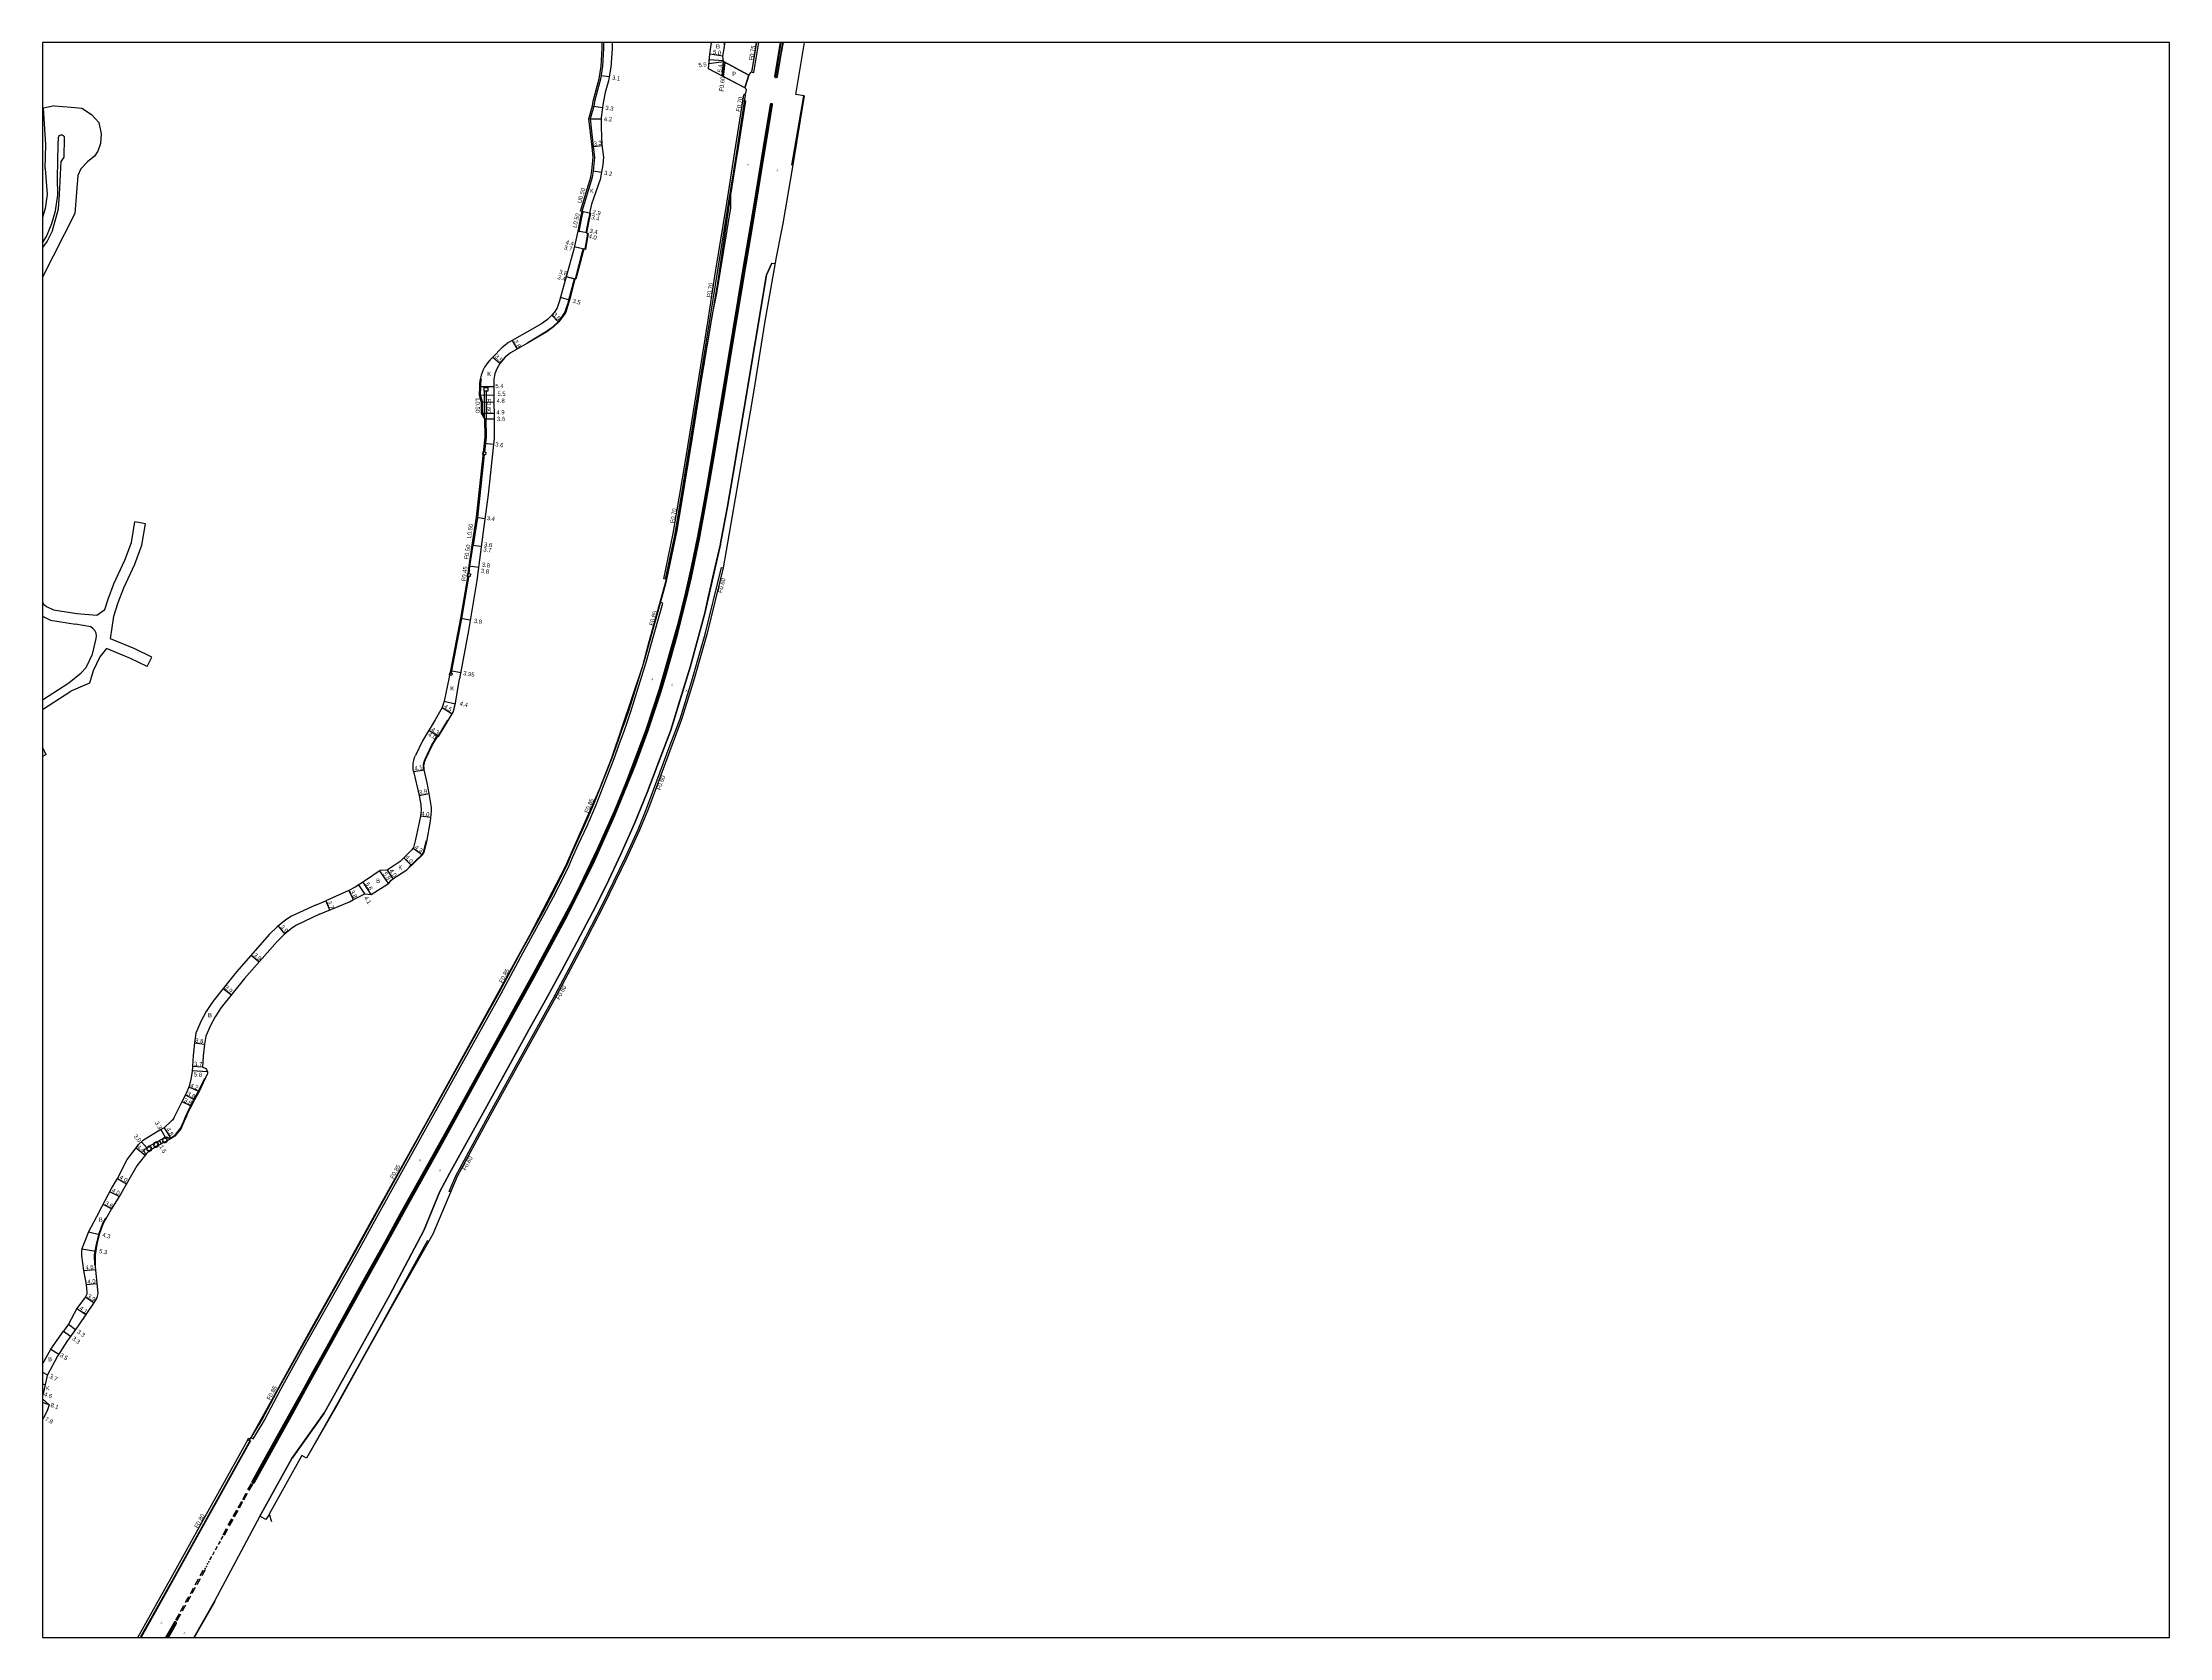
# Model space of a CAD drawing. Header units: metres. Extents: x 4000 to 4800, y -103200 to -102000.
# Drawn here: x 4000 to 4800, y -102600 to -102000 of the extents above; entities that cross this region are included whole.
import ezdxf

# ---------------------------------------------------------------- set-up
doc = ezdxf.new("R2010")
doc.units = ezdxf.units.M
doc.header["$LTSCALE"] = 2.5
for name, color, linetype in [('側溝・桝', 7, 'Continuous'), ('図郭', 7, 'Continuous'), ('幅員', 7, 'Continuous'), ('植栽', 7, 'Continuous'), ('歩道・分離帯・安全施設', 7, 'Continuous'), ('舗装', 7, 'Continuous'), ('道路', 7, 'Continuous')]:
    doc.layers.add(name, color=color, linetype=linetype)
doc.styles.get("Standard").update_dxf_attribs({"font": ''})
doc.styles.add('YOKO_DECO', font='')
doc.styles.get('Standard').set_extended_font_data('@MS PGothic')
doc.styles.get('YOKO_DECO').set_extended_font_data('MS PGothic')

# ---------------------------------------------------------------- blocks, each defined once
blk = doc.blocks.new('223900')
at = {"linetype": 'Continuous'}
for centre, start, end in [((-0.57735, 0.333333), 30, 270), ((-0.57735, -0.333333), 90, 330), ((0, 0.666667), 330, 210), ((0.57735, 0.333333), 270, 150), ((0.57735, -0.333333), 210, 90), ((0, -0.666667), 150, 30)]:
    blk.add_arc(centre, 0.333333, start, end, dxfattribs=at)

msp = doc.modelspace()

# ---------------------------------------------------------------- linework, layer by layer
at = {"layer": '側溝・桝'}
for points in [[(4206.65, -102048.12), (4207.15, -102043.21), (4206.67, -102039.23), (4205.42, -102028.68), (4206.89, -102023.87), (4207.17, -102022.05), (4208.21, -102017.82), (4209.4, -102013.66), (4210.11, -102008.88), (4210.51, -102002.18), (4210.54, -102000)], [(4266.83, -102011.12), (4267.56, -102011.24), (4268.29, -102006.82), (4269.4, -102000)], [(4255.6, -102012.56), (4256.13, -102007.18)], [(4256.18, -102012.86), (4256.7, -102007.49)], [(4234.34, -102201.93), (4237.91, -102184.79), (4242.63, -102156.67), (4246.13, -102134.97), (4250.9, -102105.26), (4253.59, -102087.97), (4258.16, -102059.83), (4260.76, -102043.6), (4264.41, -102019.81), (4263.72, -102019.7)], [(4202.86, -102063.58), (4202.38, -102063.43), (4206.21, -102050.62), (4206.65, -102048.12)], [(4201.35, -102071), (4201.84, -102071.1), (4202.86, -102065.8), (4203.35, -102063.69), (4202.86, -102063.58)], [(4166.22, -102140.59), (4165.45, -102139.28), (4165.52, -102135.2), (4164.79, -102132.53), (4164.82, -102129.43), (4164.85, -102128.36), (4164.96, -102127.31), (4165.06, -102126.79), (4164.57, -102126.7)], [(4166.82, -102131.19), (4166.82, -102141.58), (4166.22, -102141.58)], [(4166.22, -102141.58), (4166.22, -102131.19)], [(4166.72, -102141.58), (4166.8, -102148.48), (4166.2, -102154.04)], [(4166.1, -102155.04), (4163.56, -102178.64), (4162.02, -102189.14), (4161.53, -102189.07)], [(4160.33, -102196.9), (4160.77, -102196.97), (4161.92, -102189.12)], [(4153.46, -102432.41), (4152.93, -102432.19), (4155.39, -102426.33), (4168.54, -102402.25), (4180.42, -102380.65), (4191.75, -102360.08), (4202.35, -102340.28), (4210.56, -102324.31), (4219.14, -102306.74), (4224.05, -102296.09), (4227.33, -102287.95), (4236.11, -102264.25), (4239.8, -102254.47), (4244.24, -102240.13), (4249.29, -102222.53), (4255.43, -102197.55), (4255.99, -102197.66)], [(4160.41, -102199.8), (4160.77, -102196.97)], [(4160.29, -102200.79), (4160.15, -102201.89), (4157.63, -102216.69), (4153.84, -102236.37), (4153.68, -102237.22)], [(4078.45, -102524.86), (4079.19, -102525.29), (4082.64, -102519.71), (4083.44, -102518.2), (4089.61, -102506.63), (4098.46, -102490.71), (4106.89, -102475.6), (4118.67, -102454.71), (4125.73, -102441.9), (4142.32, -102412.05), (4156.61, -102386.31), (4172.47, -102357.8), (4180.83, -102342.38), (4188.74, -102327.94), (4193.11, -102319.72), (4198.05, -102309.63), (4199.34, -102306.6), (4201.51, -102301.86), (4204.8, -102294.65), (4208.19, -102286.78), (4212.67, -102275.44), (4215.01, -102269.4), (4217.44, -102262.74), (4218.74, -102259), (4219.92, -102255.76), (4221.4, -102251.24), (4227.19, -102232.71), (4228.69, -102227.29), (4233.25, -102210.86), (4232.43, -102210.63)], [(4077.25, -102525.6), (4077.99, -102525.96), (4077.98, -102525.99), (4076.6, -102528.49), (4061.15, -102556.23), (4049.71, -102576.84), (4036.78, -102600)]]:
    msp.add_lwpolyline(points, dxfattribs=at)
for points in [[(4166.11, -102131.19), (4166.12, -102129.79), (4167.52, -102129.8), (4167.51, -102131.2)], [(4165.71, -102153.99), (4166.7, -102154.1), (4166.59, -102155.09), (4165.6, -102154.98)], [(4159.84, -102200.74), (4159.97, -102199.75), (4160.96, -102199.87), (4160.83, -102200.86)], [(4153.09, -102237.93), (4153.23, -102237.14), (4154.02, -102237.29), (4153.88, -102238.08)]]:
    msp.add_lwpolyline(points, close=True, dxfattribs=at)
at = {"layer": '図郭'}
msp.add_lwpolyline([(4000, -102600), (4800, -102600), (4800, -102000), (4000, -102000)], close=True, dxfattribs=at)
at = {"layer": '幅員'}
for points in [[(4250.67, -102007.83), (4256.13, -102007.14)], [(4255.88, -102005.15), (4250.94, -102004.33)], [(4256.13, -102007.18), (4255.6, -102012.56)], [(4213.1, -102012.93), (4210.08, -102012.48)], [(4207.38, -102023.98), (4210.65, -102024.47)], [(4205.93, -102028.72), (4210.08, -102028.75)], [(4207.17, -102039.17), (4210.44, -102038.77)], [(4207.14, -102048.21), (4210.25, -102048.76)], [(4205.69, -102064.23), (4202.86, -102063.58)], [(4206.18, -102064.34), (4202.86, -102063.58)], [(4204.68, -102071.65), (4201.35, -102071)], [(4204.68, -102071.65), (4201.35, -102071)], [(4203.55, -102077.71), (4199.99, -102076.89)], [(4204.28, -102077.87), (4199.99, -102076.89)], [(4198.2, -102096.89), (4194.83, -102095.97)], [(4200.26, -102088.98), (4196.98, -102088.09)], [(4200.64, -102089.08), (4196.98, -102088.09)], [(4194.01, -102105.24), (4191.56, -102102.61)], [(4169.36, -102118.34), (4171.98, -102120.66)], [(4176.63, -102112.04), (4178.52, -102115.33)], [(4164.29, -102132.6), (4169.74, -102132.55)], [(4164.32, -102129.42), (4169.72, -102129.37)], [(4165.02, -102135.26), (4169.77, -102135.22)], [(4164.95, -102139.41), (4169.8, -102139.37)], [(4166.22, -102141.58), (4169.82, -102141.55)], [(4166.06, -102150.77), (4169.64, -102151.14)], [(4163.06, -102178.57), (4166.43, -102179.03)], [(4161.43, -102189.05), (4165.05, -102189.52)], [(4161.53, -102189.07), (4165.05, -102189.52)], [(4160.28, -102196.9), (4164.05, -102197.38)], [(4160.33, -102196.9), (4164.05, -102197.38)], [(4157.19, -102216.61), (4160.88, -102217.23)], [(4153.39, -102236.29), (4157.28, -102237.01)], [(4151.01, -102247.72), (4155.24, -102248.74)], [(4150.26, -102250.17), (4154.1, -102252.52)], [(4148.71, -102260.88), (4145.29, -102258.81)], [(4148.97, -102261.04), (4145.29, -102258.81)], [(4139.56, -102274.24), (4143.61, -102273.62)], [(4141.64, -102283.26), (4145.46, -102282.46)], [(4146.1, -102291.5), (4142.13, -102291.01)], [(4139.35, -102303.12), (4142.89, -102305.55)], [(4130.16, -102316.39), (4126.92, -102311.58)], [(4131.94, -102314.56), (4129.77, -102311.2)], [(4138.75, -102309.55), (4135.93, -102306.72)], [(4116.97, -102322.37), (4115.16, -102319.02)], [(4121.19, -102320.28), (4118.99, -102316.82)], [(4123.58, -102320.54), (4120.58, -102315.81)], [(4106.5, -102322.91), (4107.92, -102326.33)], [(4088.59, -102332.45), (4091.12, -102335.43)], [(4078.5, -102343.3), (4081.43, -102345.87)], [(4067.98, -102355.82), (4071.02, -102358.26)], [(4057.18, -102376.35), (4060.95, -102376.83)], [(4062.1, -102387.17), (4056.31, -102386.79)], [(4060.11, -102385.44), (4056.42, -102385.19)], [(4055.9, -102400.16), (4052.51, -102398.44)], [(4057.14, -102397.71), (4053.75, -102396)], [(4058.89, -102394.55), (4054.97, -102393.04)], [(4035.18, -102415.84), (4038.61, -102418.6)], [(4037.2, -102413.58), (4039.25, -102415.77)], [(4043.89, -102413.03), (4044.59, -102414.36)], [(4044.51, -102408.95), (4046.13, -102411.82)], [(4045.81, -102408.22), (4048.22, -102412.31)], [(4028.15, -102427.31), (4031.6, -102429.32)], [(4025.97, -102438.78), (4022.78, -102437.11)], [(4028.84, -102434.17), (4025.3, -102432.31)], [(4017.23, -102447.36), (4021.4, -102448.42)], [(4014.84, -102453.76), (4020.01, -102454.67)], [(4015.35, -102462.01), (4019.93, -102461.59)], [(4016.15, -102471.85), (4019.37, -102474.06)], [(4016.43, -102467.27), (4020.42, -102466.9)], [(4012.91, -102476.22), (4016.3, -102478.53)], [(4007.91, -102484.76), (4010.54, -102486.68)], [(4009.79, -102482.19), (4012.42, -102484.11)], [(4003.16, -102491.59), (4006.14, -102493.43)], [(4000, -102500.14), (4001.91, -102501.17)], [(4000.28, -102508.38), (4000, -102508.28)], [(4002.55, -102512.45), (4000, -102511.55)], [(4000.42, -102517.43), (4000, -102517.23)]]:
    msp.add_lwpolyline(points, dxfattribs=at)
at = {"layer": '植栽'}
msp.add_lwpolyline([(4047.37, -102412.06), (4047.7, -102412.62), (4045.89, -102413.68), (4043.51, -102414.92), (4040.36, -102416.78), (4039.15, -102417.92), (4038.81, -102418.34), (4038.15, -102416.8), (4039.45, -102415.58), (4042.79, -102413.61), (4045.16, -102412.37), (4046.16, -102411.81), (4046.29, -102411.75), (4046.58, -102411.71), (4046.87, -102411.76), (4047.14, -102411.88)], close=True, dxfattribs=at)
at = {"layer": '歩道・分離帯・安全施設'}
for points in [[(4256.42, -102000.68), (4256.53, -102000)], [(4267.53, -102006.51), (4268.58, -102000)], [(4278.52, -102000), (4277.86, -102003.92), (4276.36, -102012.91), (4276.3, -102013.03), (4276.2, -102013.13), (4276.07, -102013.21), (4275.95, -102013.23), (4275.83, -102013.23), (4275.73, -102013.2), (4275.64, -102013.15), (4275.57, -102013.09), (4275.5, -102013), (4275.45, -102012.88), (4275.44, -102012.77), (4275.44, -102012.68), (4277.56, -102000)], [(4275.79, -102012.79), (4277.45, -102002.44), (4277.86, -102000)], [(4278.26, -102000), (4276.16, -102012.86)], [(4266.75, -102010.99), (4267.24, -102008.27)], [(4078.17, -102525.18), (4086.95, -102509.41), (4101.45, -102483.31), (4116.3, -102456.74), (4124.36, -102442.14), (4135.53, -102422.19), (4145.14, -102404.94), (4168.27, -102363.2), (4183.33, -102335.82), (4196.71, -102309.91), (4209.66, -102280.66), (4214.14, -102269.1), (4225.73, -102234.49), (4228.08, -102225.89), (4234.61, -102202.36), (4238.51, -102183.21), (4245.92, -102138.12), (4253.93, -102091.27), (4259.73, -102051.3), (4264.39, -102021.99)], [(4274.01, -102023.33), (4272.59, -102031.64), (4271.44, -102038.72), (4270.42, -102044.92), (4269.13, -102052.88), (4267.4, -102062.89), (4265.53, -102074.33), (4263.84, -102084.4), (4262.69, -102091.37), (4261.32, -102099.81), (4259.46, -102110.82), (4257.38, -102123.25), (4255.67, -102133.61), (4253.64, -102145.63), (4252.95, -102149.71), (4251.26, -102159.78), (4249.5, -102169.86), (4245.97, -102188.63), (4244.27, -102196.95), (4242.49, -102205.04), (4240.58, -102213.01), (4237.96, -102223.23), (4235.87, -102230.8), (4232.53, -102241.95), (4230.05, -102249.9), (4227.46, -102257.52), (4223.91, -102267.4), (4221.01, -102275.05), (4217.94, -102282.62), (4214.64, -102290.49), (4211.26, -102298.18), (4208.98, -102303.33), (4202.66, -102316.57), (4197.17, -102327.17), (4191.57, -102337.73), (4185.16, -102349.67), (4178.88, -102360.99), (4170.21, -102376.78), (4163.03, -102389.67), (4157.55, -102399.58), (4147.91, -102416.99), (4140.68, -102430.05), (4136.41, -102437.76), (4129.88, -102449.7), (4124.59, -102459.18), (4116.74, -102473.38), (4108.22, -102488.75), (4102.18, -102499.63), (4091.8, -102518.37), (4085.1, -102530.48), (4078.9, -102541.75)], [(4274.42, -102023.4), (4273, -102031.71), (4271.85, -102038.79), (4270.83, -102044.98), (4269.54, -102052.95), (4267.81, -102062.96), (4265.94, -102074.4), (4264.25, -102084.46), (4263.1, -102091.44), (4261.73, -102099.88), (4259.87, -102110.89), (4257.79, -102123.32), (4256.08, -102133.68), (4254.05, -102145.7), (4253.36, -102149.78), (4251.67, -102159.85), (4249.91, -102169.94), (4246.38, -102188.71), (4244.68, -102197.04), (4242.9, -102205.13), (4240.98, -102213.11), (4238.37, -102223.34), (4236.27, -102230.91), (4232.93, -102242.07), (4230.44, -102250.03), (4227.86, -102257.65), (4224.3, -102267.55), (4221.4, -102275.2), (4218.32, -102282.78), (4215.03, -102290.66), (4211.64, -102298.35), (4209.36, -102303.5), (4203.03, -102316.75), (4197.54, -102327.36), (4191.93, -102337.92), (4185.53, -102349.87), (4179.25, -102361.19), (4170.58, -102376.99), (4163.4, -102389.87), (4157.92, -102399.78), (4148.28, -102417.2), (4141.04, -102430.25), (4136.78, -102437.96), (4130.24, -102449.9), (4124.96, -102459.38), (4117.1, -102473.59), (4108.59, -102488.95), (4102.54, -102499.83), (4092.16, -102518.58), (4085.46, -102530.68), (4079.36, -102541.77)], [(4263.39, -102021.82), (4264.39, -102021.97), (4261.17, -102042.5), (4260.8, -102044.72), (4258.81, -102057.26), (4258.72, -102057.69), (4258.71, -102062.31), (4258.69, -102062.99), (4254.84, -102085.87), (4253.5, -102094.3), (4251.98, -102101.72), (4251.13, -102106.56), (4247.9, -102126.15), (4245.55, -102140.66), (4244.34, -102148.55), (4240.13, -102174.6), (4238.44, -102184.2), (4234.72, -102202.02)], [(4264.39, -102021.97), (4261.27, -102041.85)], [(4286.16, -102020.04), (4281.65, -102046.1)], [(4260.8, -102044.72), (4258.81, -102057.26)], [(4258.69, -102062.99), (4254.84, -102085.87), (4253.5, -102094.3), (4251.98, -102101.72), (4251.13, -102106.56), (4247.9, -102126.15), (4245.55, -102140.66), (4244.34, -102148.55), (4240.13, -102174.6), (4238.44, -102184.2), (4234.72, -102202.02)], [(4258.72, -102057.69), (4258.71, -102062.31)], [(4203.59, -102077.51), (4204.12, -102077.63), (4205.04, -102071.94), (4204.64, -102071.84)], [(4204.49, -102071.61), (4205.51, -102066.36), (4205.94, -102064.49), (4205.64, -102064.42)], [(4200.31, -102088.79), (4200.5, -102088.84), (4203.13, -102078.62), (4203.35, -102077.66)], [(4084.05, -102555.63), (4081.75, -102554.37), (4093.79, -102532.64), (4106.08, -102515.41), (4118.8, -102492.47), (4130.52, -102471.32), (4143.4, -102446.89), (4149.45, -102432.25), (4153.22, -102425.27), (4165.09, -102403.76), (4182.93, -102371.47), (4189.13, -102360.23), (4195.23, -102349.18), (4200.98, -102338.49), (4207.03, -102326.99), (4212.08, -102316.86), (4217.57, -102305.28), (4222.68, -102293.79), (4227.47, -102282.11), (4232.1, -102269.78), (4236.26, -102258.7), (4239.7, -102247.51), (4243.56, -102234.97), (4249.1, -102214.66), (4250.3, -102209.37), (4253.05, -102197.22), (4254.96, -102188.77), (4254.98, -102188.49), (4257.67, -102174.52), (4259.78, -102162.09), (4263.94, -102137.49), (4268.01, -102112.9), (4272.27, -102087.33), (4272.38, -102087.13), (4274.31, -102082.96), (4275.49, -102083.16)], [(4272.27, -102087.33), (4268.01, -102112.9), (4263.94, -102137.49), (4259.78, -102162.09), (4257.67, -102174.52), (4254.98, -102188.49)], [(4274.31, -102082.96), (4272.38, -102087.13)], [(4197.14, -102099.69), (4197.69, -102098.02), (4198.01, -102096.84), (4200.06, -102088.93)], [(4182.51, -102112.82), (4189.55, -102108.62), (4192.04, -102106.8), (4194.07, -102104.92), (4195.56, -102102.97), (4196.6, -102101.35), (4197.14, -102099.69)], [(4254.96, -102188.77), (4249.1, -102214.66), (4243.56, -102234.97), (4236.26, -102258.7), (4227.47, -102282.11), (4222.68, -102293.79), (4217.57, -102305.28), (4212.08, -102316.86), (4207.03, -102326.99), (4200.98, -102338.49), (4195.23, -102349.18), (4189.13, -102360.23), (4182.93, -102371.47), (4176.52, -102383.09), (4165.09, -102403.76), (4153.22, -102425.27), (4149.45, -102432.25), (4143.4, -102446.89), (4130.52, -102471.32), (4118.8, -102492.47), (4106.08, -102515.41)], [(4143.47, -102273.89), (4143.41, -102273.59), (4143.3, -102272.93), (4143.27, -102272.26), (4143.31, -102271.58), (4143.43, -102270.92), (4143.61, -102270.27), (4143.86, -102269.64), (4146.35, -102264.41), (4148.64, -102260.61), (4148.9, -102260.76), (4151.27, -102256.84), (4152.42, -102254.92)], [(4137.81, -102310.22), (4142.74, -102305.42), (4143.35, -102304.53), (4144.29, -102300.61), (4144.35, -102300.29)], [(4047.6, -102412.45), (4048.66, -102411.82), (4049.63, -102411.2), (4050.14, -102410.69), (4051.26, -102409.31), (4051.92, -102408.41), (4052.27, -102407.65), (4053.12, -102405.74), (4053.94, -102403.76), (4054.52, -102402.45), (4055.79, -102399.93), (4056.96, -102397.62), (4058.71, -102394.46), (4060.99, -102389.59)], [(4019.63, -102459.94), (4019.57, -102456.04), (4020.27, -102452.03), (4021.29, -102448.03), (4022.64, -102444.18), (4023.85, -102442.09)], [(4144.84, -102450.7), (4126.77, -102483.47), (4110.52, -102512.64), (4099.31, -102532.53), (4097.5, -102531.5), (4085.25, -102553.58), (4086.06, -102556.43)], [(4105.9, -102515.66), (4093.89, -102532.5)], [(4037.11, -102600), (4045.52, -102584.97), (4055.05, -102567.76), (4074.35, -102533.06), (4078.3, -102525.87)], [(4093.79, -102532.64), (4081.75, -102554.37)], [(4077.27, -102544.49), (4078.6, -102542.06)], [(4078.97, -102542.27), (4077.61, -102544.68)], [(4073.57, -102551.21), (4074.9, -102548.79)], [(4075.27, -102548.99), (4073.92, -102551.4)], [(4075.28, -102548.12), (4076.61, -102545.69)], [(4076.98, -102545.9), (4075.63, -102548.31)], [(4067.92, -102561.43), (4069.25, -102559)], [(4069.62, -102559.21), (4068.26, -102561.62)], [(4069.88, -102557.81), (4071.21, -102555.39)], [(4071.59, -102555.59), (4070.23, -102558.01)], [(4071.72, -102554.48), (4073.05, -102552.06)], [(4073.42, -102552.26), (4072.07, -102554.67)], [(4064.03, -102568.89), (4064.73, -102567.63)], [(4065.1, -102566.99), (4065.81, -102565.7)], [(4066.17, -102565.04), (4066.89, -102563.73)], [(4067.2, -102563.15), (4067.93, -102561.88)], [(4059.35, -102576.84), (4060.57, -102574.63)], [(4061.12, -102574.55), (4059.89, -102576.78)], [(4062.94, -102570.8), (4063.68, -102569.52)], [(4055.6, -102583.64), (4056.84, -102581.39)], [(4057.43, -102581.23), (4056.2, -102583.45)], [(4057.47, -102580.24), (4058.72, -102577.99)], [(4059.27, -102577.91), (4058.03, -102580.14)], [(4050.14, -102593.52), (4051.48, -102591.11)], [(4051.93, -102591.21), (4050.55, -102593.69)], [(4051.94, -102590.27), (4053.19, -102588)], [(4053.77, -102587.87), (4052.51, -102590.15)], [(4053.8, -102586.89), (4055.03, -102584.66)], [(4055.63, -102584.5), (4054.4, -102586.72)], [(4064.83, -102586.43), (4057.01, -102600)], [(4047.41, -102600), (4048.11, -102598.75), (4050.33, -102594.75), (4050.36, -102594.66), (4050.36, -102594.57), (4050.35, -102594.47), (4050.33, -102594.39), (4050.29, -102594.31), (4050.23, -102594.23), (4050.13, -102594.15), (4050.03, -102594.11), (4049.93, -102594.08), (4049.84, -102594.08), (4049.75, -102594.09), (4049.67, -102594.12), (4049.59, -102594.17), (4049.52, -102594.23), (4049.46, -102594.31), (4046.31, -102600)], [(4049.7, -102594.53), (4046.66, -102600)], [(4050, -102594.7), (4047.05, -102600)]]:
    msp.add_lwpolyline(points, dxfattribs=at)
msp.add_lwpolyline([(4079.7, -102541.7), (4094.11, -102515.69), (4099.8, -102505.38), (4114.48, -102478.91), (4128.7, -102453.23), (4137.79, -102436.8), (4149.02, -102416.53), (4158.03, -102400.19), (4166.01, -102385.76), (4174.57, -102370.35), (4184.77, -102351.84), (4196.54, -102330.07), (4201.9, -102319.66), (4207.1, -102309.11), (4215.32, -102290.83), (4223.18, -102271.51), (4227.77, -102258.86), (4232.67, -102244.11), (4234.84, -102236.95), (4239.01, -102222.28), (4242.22, -102209.26), (4244.09, -102201.21), (4247.11, -102186.77), (4249.02, -102176.59), (4251.17, -102164.45), (4252.88, -102154.45), (4253.92, -102148.36), (4256.47, -102132.93), (4259.16, -102116.51), (4261.05, -102105.3), (4262.66, -102095.68), (4264.63, -102083.69), (4266.74, -102071.1), (4268.9, -102058.04), (4270.47, -102048.62), (4272.59, -102035.84), (4274.62, -102023.4), (4274.57, -102023.27), (4274.5, -102023.18), (4274.42, -102023.11), (4274.33, -102023.06), (4274.21, -102023.02), (4274.11, -102023.01), (4273.99, -102023.03), (4273.88, -102023.07), (4273.81, -102023.12), (4273.75, -102023.18), (4273.71, -102023.23), (4273.68, -102023.28), (4271.06, -102039.29), (4267.24, -102062.25), (4263.18, -102086.49), (4259.54, -102108.63), (4256.06, -102129.62), (4252.5, -102150.97), (4249.72, -102167.29), (4248.09, -102176.31), (4246.36, -102185.71), (4243.99, -102197.27), (4241.86, -102206.78), (4238.86, -102219.04), (4231.92, -102243.24), (4226.87, -102258.58), (4219.54, -102278.07), (4215.11, -102288.93), (4208.65, -102303.39), (4200.81, -102319.71), (4198.52, -102324.11), (4191.49, -102337.49), (4184.59, -102350.21), (4174.5, -102368.46), (4166.51, -102382.89), (4156.93, -102400.25), (4151.76, -102409.5), (4142.7, -102425.91), (4134.42, -102440.81), (4129.25, -102450.24), (4121.26, -102464.59), (4113.07, -102479.41), (4107.5, -102489.45), (4101.57, -102500.2), (4098.23, -102506.16), (4094.23, -102513.42), (4089.36, -102522.11), (4083.17, -102533.39), (4078.85, -102541.15), (4078.77, -102541.32), (4078.75, -102541.44), (4078.76, -102541.55), (4078.81, -102541.69), (4078.89, -102541.8), (4078.99, -102541.88), (4079.11, -102541.94), (4079.23, -102541.96), (4079.34, -102541.95), (4079.45, -102541.92), (4079.54, -102541.87), (4079.62, -102541.8)], close=True, dxfattribs=at)
for p in [(4061.14, -102574.06, 5.94), (4061.63, -102573.27, 5.93), (4062.09, -102572.28, 5.94), (4062.59, -102571.52, 5.93)]:
    msp.add_point(p, dxfattribs=at)
at = {"layer": '舗装'}
for points in [[(4250.78, -102006.41), (4256.07, -102006.7)], [(4129.62, -102311.29), (4131.79, -102314.65)], [(4000, -102504.59), (4001.05, -102504.82)]]:
    msp.add_lwpolyline(points, dxfattribs=at)
at = {"layer": '道路'}
for points in [[(4211.04, -102000), (4211.01, -102002.2), (4210.61, -102008.93), (4209.89, -102013.76), (4208.69, -102017.95), (4207.66, -102022.15), (4207.38, -102023.98), (4205.93, -102028.72), (4207.17, -102039.17), (4207.66, -102043.2), (4207.14, -102048.21)], [(4214.24, -102000), (4214.21, -102002.32), (4213.8, -102009.26), (4213.1, -102012.93)], [(4250.94, -102004.33), (4251.67, -102000)], [(4265.7, -102012.23), (4256.13, -102007.18), (4255.88, -102005.15), (4256.73, -102000)], [(4265.7, -102012.23), (4266.09, -102011.95), (4266.43, -102011.08), (4266.83, -102011.12), (4267.56, -102006.7), (4268.65, -102000)], [(4283.33, -102019.53), (4286.65, -102000)], [(4264.17, -102017.08), (4250.51, -102009.87), (4250.94, -102004.33)], [(4213.1, -102012.93), (4212.88, -102014.41), (4211.62, -102018.79)], [(4264.17, -102017.08), (4265.7, -102012.23)], [(4004.46, -102023.84), (4010.8, -102024.31), (4014.75, -102024.65), (4018.36, -102027.03), (4021.18, -102030.08), (4022.07, -102034.37), (4021.84, -102037.98), (4020.81, -102040.81), (4019.57, -102042.72), (4016.96, -102044.86), (4014.36, -102047.57), (4013.22, -102050.05), (4012.11, -102064.27), (4000, -102088.27)], [(4004.46, -102023.84), (4000.33, -102024.74)], [(4035.83, -102600), (4048.99, -102576.44), (4060.43, -102555.83), (4075.88, -102528.1), (4077.25, -102525.6), (4077.53, -102525.05), (4078.14, -102525.36), (4081.9, -102519.29), (4082.69, -102517.8), (4088.86, -102506.22), (4097.72, -102490.3), (4106.14, -102475.18), (4117.93, -102454.29), (4124.98, -102441.48), (4141.58, -102411.63), (4155.86, -102385.9), (4171.72, -102357.39), (4180.08, -102341.97), (4187.99, -102327.54), (4192.35, -102319.33), (4197.28, -102309.28), (4198.56, -102306.25), (4200.73, -102301.5), (4204.02, -102294.3), (4207.41, -102286.46), (4211.88, -102275.13), (4214.21, -102269.1), (4216.64, -102262.45), (4217.94, -102258.71), (4219.11, -102255.48), (4220.59, -102250.98), (4226.37, -102232.47), (4227.87, -102227.06), (4234.02, -102204.9), (4234.77, -102202.03), (4233.65, -102201.76), (4237.22, -102184.66), (4241.94, -102156.56), (4245.44, -102134.86), (4250.2, -102105.15), (4252.9, -102087.86), (4257.47, -102059.72), (4260.07, -102043.49), (4263.72, -102019.7)], [(4211.62, -102018.79), (4210.91, -102022.69), (4210.08, -102028.25), (4210.06, -102031.98)], [(4263.72, -102019.7), (4264.47, -102019.03), (4264.8, -102017.64), (4264.17, -102017.08)], [(4286.44, -102020.06), (4282.13, -102046.81)], [(4286.44, -102020.06), (4283.33, -102019.53)], [(4001.03, -102047.45), (4001.21, -102038.31), (4000.33, -102024.74)], [(4210.06, -102031.98), (4210.4, -102038.45), (4210.97, -102043.14), (4210.74, -102045.99), (4209.75, -102051.54), (4206.47, -102060.83), (4205.69, -102064.23)], [(4000, -102075.32), (4001.52, -102072.92), (4003.49, -102068.08), (4004.9, -102063.35), (4005.75, -102057.37), (4005.66, -102050.94), (4005.91, -102038.41), (4005.97, -102035.77), (4006.09, -102035.3), (4006.4, -102034.92), (4006.85, -102034.71), (4007.34, -102034.72), (4007.78, -102034.94), (4008.08, -102035.33), (4008.18, -102035.81)], [(4008.18, -102035.81), (4008.05, -102043.15), (4006.96, -102044.63)], [(4001.03, -102047.45), (4001.75, -102057.12), (4000.98, -102062.49), (4000, -102065.79)], [(4003.8, -102070.75), (4006.03, -102062.57), (4006.44, -102057.22), (4006.96, -102044.63)], [(4282.13, -102046.81), (4278.39, -102068.1), (4277.79, -102071.25), (4275.92, -102080.72), (4271.7, -102104.82), (4267.66, -102130.07), (4266.12, -102138.96), (4255.99, -102197.66), (4249.84, -102222.68), (4244.8, -102240.3), (4240.35, -102254.66), (4236.65, -102264.45), (4227.87, -102288.16), (4224.58, -102296.31), (4219.66, -102306.99), (4211.07, -102324.57), (4202.86, -102340.55), (4192.26, -102360.35), (4180.92, -102380.93), (4169.05, -102402.53), (4155.91, -102426.58), (4151.16, -102437.85), (4146.77, -102448.27), (4132.71, -102473.01), (4120.28, -102495.49), (4110.69, -102512.75), (4099.32, -102532.56), (4097.51, -102531.53), (4085.27, -102553.63), (4085.23, -102553.69)], [(4207.14, -102048.21), (4206.7, -102050.73), (4202.86, -102063.58)], [(4202.86, -102063.58), (4202.37, -102065.7), (4201.35, -102071)], [(4003.8, -102070.75), (4001.77, -102074.78), (4000, -102077.16)], [(4201.35, -102071), (4199.78, -102077.78), (4194.5, -102097.15)], [(4204.68, -102071.65), (4205.27, -102071.78), (4204.28, -102077.87), (4203.55, -102077.71)], [(4204.68, -102071.65), (4205.7, -102066.41), (4206.18, -102064.34), (4205.69, -102064.23)], [(4203.55, -102077.71), (4203.33, -102078.67), (4200.64, -102089.08), (4200.26, -102088.98)], [(4200.26, -102088.98), (4198.2, -102096.89), (4197.88, -102098.07), (4196.78, -102101.44), (4195.73, -102103.09), (4194.21, -102105.06), (4192.17, -102106.96), (4189.66, -102108.79), (4182.46, -102113.08), (4176.03, -102116.76), (4173.99, -102118.38)], [(4191.54, -102102.62), (4189.87, -102104.18), (4187.67, -102105.78), (4176.63, -102112.04)], [(4194.5, -102097.15), (4193.53, -102099.84), (4192.78, -102101.02), (4191.54, -102102.62)], [(4176.63, -102112.04), (4175.28, -102112.81), (4172.71, -102114.84), (4169.36, -102118.34), (4168.24, -102119.51), (4167.52, -102120.33), (4166.86, -102121.2), (4166.27, -102122.12), (4165.75, -102123.08), (4165.31, -102124.08), (4164.95, -102125.11), (4164.67, -102126.17), (4164.47, -102127.24), (4164.35, -102128.33), (4164.32, -102129.42), (4164.29, -102132.6), (4165.02, -102135.26), (4164.95, -102139.41), (4166.22, -102141.58)], [(4173.99, -102118.38), (4171.96, -102120.69), (4170.74, -102122.98), (4170.13, -102124.59), (4169.69, -102126.63), (4169.88, -102148.83)], [(4166.22, -102141.58), (4166.3, -102148.46), (4163.06, -102178.57), (4161.53, -102189.07)], [(4169.88, -102148.83), (4167.65, -102170.08), (4165.77, -102183.89), (4163.41, -102202.38), (4160.21, -102221.19), (4156.83, -102239.43)], [(4000, -102210.38), (4000.29, -102211.21), (4001.54, -102212.13), (4004.16, -102213.39), (4012.95, -102214.82), (4020.43, -102215.45), (4023.4, -102213.32), (4024.72, -102209.34), (4026.85, -102203.59), (4030.99, -102194.7), (4033.41, -102188.1), (4034.75, -102180.34)], [(4026.79, -102215.82), (4028.5, -102210.66), (4030.54, -102205.13), (4034.69, -102196.24), (4037.29, -102189.14), (4038.69, -102181.02)], [(4038.69, -102181.02), (4034.75, -102180.34)], [(4161.53, -102189.07), (4161.43, -102189.05), (4160.28, -102196.9)], [(4160.28, -102196.9), (4160.33, -102196.9), (4159.7, -102201.83), (4157.19, -102216.61), (4153.39, -102236.29), (4152.94, -102238.71), (4151.01, -102247.72), (4150.26, -102250.17), (4147.72, -102254.79), (4142.95, -102262.69), (4140.23, -102268.2)], [(4000, -102215.82), (4002.95, -102217.24), (4012.46, -102218.79)], [(4041.09, -102231.2), (4034.72, -102228.06), (4025.51, -102224.3), (4026.79, -102215.82)], [(4000, -102247.3), (4009.93, -102240.92), (4014.53, -102237.16), (4016.37, -102235.06), (4018.73, -102230.05), (4020.18, -102224.18), (4020.28, -102223.15), (4020.11, -102222.13), (4019.66, -102221.19), (4018.98, -102220.42), (4018.11, -102219.85), (4012.46, -102218.79)], [(4024, -102228), (4021.57, -102231.06), (4019.05, -102236.41), (4017.71, -102241.02), (4010.62, -102244.04)], [(4039.31, -102234.79), (4033.08, -102231.71), (4024, -102228)], [(4039.31, -102234.79), (4041.09, -102231.2)], [(4104.14, -102327.9), (4115.42, -102323.2), (4116.97, -102322.37), (4121.19, -102320.28), (4123.58, -102320.54), (4130.16, -102316.39), (4130.24, -102316.34), (4130.96, -102315.19), (4131.79, -102314.65), (4137.05, -102311.25), (4142.89, -102305.55), (4143.54, -102304.62), (4144.49, -102300.65), (4145.92, -102292.95), (4146.23, -102290.41), (4146.28, -102289.21), (4146.24, -102287.8), (4145.46, -102282.46), (4144.64, -102278.52), (4143.6, -102273.56), (4143.5, -102272.91), (4143.47, -102272.26), (4143.51, -102271.61), (4143.62, -102270.96), (4143.8, -102270.33), (4144.04, -102269.72), (4146.53, -102264.5), (4148.71, -102260.88), (4148.97, -102261.04), (4151.44, -102256.94), (4154.1, -102252.52), (4154.47, -102251.92), (4155.28, -102248.55), (4156.83, -102239.43)], [(4000, -102250.86), (4010.62, -102244.04)], [(4001.4, -102267.81), (4000, -102265.26)], [(4001.4, -102267.81), (4000, -102268.58)], [(4139.56, -102274.24), (4139.42, -102273.32), (4139.37, -102272.23), (4139.43, -102271.14), (4139.61, -102270.06), (4139.91, -102269.01), (4140.23, -102268.2)], [(4139.56, -102274.24), (4141.64, -102283.26), (4141.82, -102284.1), (4142.28, -102286.68), (4142.4, -102288.82), (4142.13, -102291.01), (4140.28, -102299.76), (4139.54, -102302.84), (4138.94, -102303.71), (4134.52, -102308.12), (4129.62, -102311.29), (4127, -102311.52), (4121.45, -102315.26), (4117.54, -102317.74), (4115.16, -102319.02), (4106.5, -102322.91)], [(4104.14, -102327.9), (4095.51, -102332.1), (4093.78, -102333.16), (4090.91, -102335.6), (4088.19, -102338.15), (4075.99, -102352.08), (4067.19, -102363.03), (4064.87, -102366.48), (4063.06, -102369.98), (4061.46, -102373.8), (4060.95, -102376.83), (4060.38, -102381.35), (4060.11, -102385.44), (4060.97, -102385.77), (4061.36, -102386.02), (4061.68, -102386.38), (4062.1, -102387.17), (4062.06, -102387.78), (4058.89, -102394.55), (4057.14, -102397.71), (4055.97, -102400.02), (4054.7, -102402.53), (4054.12, -102403.84), (4053.31, -102405.82), (4052.45, -102407.73), (4052.1, -102408.51), (4051.42, -102409.43), (4050.29, -102410.83), (4049.75, -102411.36), (4048.76, -102411.99), (4047.7, -102412.62), (4045.89, -102413.68), (4043.51, -102414.92), (4040.36, -102416.78), (4039.15, -102417.92), (4038.81, -102418.34), (4038.2, -102419.09)], [(4102.72, -102324.49), (4093.64, -102328.68), (4091.49, -102329.99), (4088.31, -102332.69), (4085.39, -102335.43), (4073, -102349.57), (4067.98, -102355.82)], [(4102.72, -102324.49), (4106.5, -102322.91)], [(4067.98, -102355.82), (4064.05, -102360.71), (4061.51, -102364.48), (4059.52, -102368.33), (4057.69, -102372.71), (4057.18, -102376.35)], [(4057.18, -102376.35), (4056.69, -102381.03), (4056.29, -102387.05), (4055.75, -102389.92), (4055.14, -102392.6)], [(4052.58, -102398.31), (4051.44, -102400.56), (4049.55, -102404.31), (4049.34, -102404.68), (4049.1, -102405.04), (4048.84, -102405.37), (4048.54, -102405.68)], [(4055.14, -102392.6), (4054.07, -102395.36), (4052.58, -102398.31)], [(4048.54, -102405.68), (4045.81, -102408.22), (4044.51, -102408.95)], [(4028.15, -102427.31), (4031.85, -102420.16), (4035.18, -102415.84), (4036.1, -102414.61)], [(4044.51, -102408.95), (4037.64, -102413.16), (4036.1, -102414.61)], [(4038.2, -102419.09), (4035.52, -102422.62), (4029.41, -102433.07), (4028.84, -102434.17), (4025.97, -102438.78), (4024.37, -102441.61), (4022.82, -102444.26), (4021.48, -102448.09), (4020.47, -102452.07), (4019.77, -102456.06), (4019.84, -102460.57), (4020.74, -102470.46), (4020.42, -102472.22), (4019.46, -102473.92), (4013.38, -102482.79), (4009.11, -102488.63), (4005.69, -102494.16), (4001.79, -102501.39), (4001.65, -102502.02), (4001.05, -102504.82), (4000.28, -102508.38), (4000, -102509.16)], [(4021.33, -102439.88), (4025.91, -102431.14), (4028.15, -102427.31)], [(4021.33, -102439.88), (4017.23, -102447.36)], [(4017.23, -102447.36), (4014.84, -102453.76)], [(4014.84, -102453.76), (4014.67, -102454.7), (4014.62, -102456.46), (4015.35, -102462.01)], [(4015.35, -102462.01), (4016.43, -102467.27), (4016.71, -102470.28), (4016.61, -102470.84), (4016.15, -102471.85), (4012.91, -102476.22), (4009.79, -102482.19)], [(4003.16, -102491.59), (4007.91, -102484.76)], [(4009.79, -102482.19), (4007.91, -102484.76)], [(4000, -102497.14), (4003.16, -102491.59)], [(4000, -102510.28), (4002.55, -102512.45), (4001.72, -102514.8), (4000.42, -102517.43)], [(4000.42, -102517.43), (4000, -102517.89)], [(4085.23, -102553.69), (4084.05, -102555.63), (4081.75, -102554.37), (4064.64, -102586.37), (4056.88, -102600)]]:
    msp.add_lwpolyline(points, dxfattribs=at)
msp.add_lwpolyline([(4255.6, -102012.56), (4256.13, -102007.18), (4265.7, -102012.23), (4264.17, -102017.08)], close=True, dxfattribs=at)

# ---------------------------------------------------------------- block references
at = {"layer": '植栽'}
for p in [(4040.11, -102416.15), (4042.7, -102414.6), (4046, -102412.9)]:
    msp.add_blockref('223900', p, dxfattribs=at)

# ---------------------------------------------------------------- texts
at = {"layer": '側溝・桝'}
for s, rotation, p in [('F0.75', 80.72413, (4267.29, -102006.83)), ('F0.60', 84.38602, (4256.11, -102018.54)), ('F0.70', 81.27134, (4262.48, -102026.14)), ('U0.50', 73.38233, (4202.57, -102060.61)), ('L0.50', 77.05312, (4200.85, -102069.83)), ('F0.70', 81.14365, (4251.37, -102096.05)), ('L0.50', 269.11124, (4162.95, -102133.82)), ('F0.60', 270.01708, (4167.09, -102133.89)), ('F0.70', 80.45918, (4237.59, -102180.94)), ('L0.50', 81.68922, (4161.16, -102186.59)), ('F0.50', 81.65231, (4160.12, -102194.57)), ('F0.45', 82.73641, (4159.15, -102202.76)), ('F0.60', 76.18731, (4255.55, -102207.21)), ('F0.85', 74.48892, (4229.71, -102219.49)), ('F0.60', 69.682, (4232.35, -102281.38)), ('F0.85', 66.63542, (4205.18, -102290.03)), ('F0.85', 61.55496, (4172.99, -102353.96)), ('F0.60', 61.83982, (4194.43, -102360.21)), ('F0.85', 60.9278, (4131.98, -102427.63)), ('F0.60', 61.36841, (4159.17, -102424.48)), ('F0.85', 61.92826, (4085.63, -102510.86)), ('F0.80', 60.96067, (4058.36, -102559.04))]:
    msp.add_text(s, height=1.6, rotation=rotation, dxfattribs=at).set_placement(p)
at = {"layer": '幅員'}
for s, rotation, p in [('5.5', 7.153, (4246.82, -102009.32)), ('5.0', 350.55151, (4252.06, -102004.27)), ('3.1', 351.56623, (4214.13, -102013.92)), ('5.4', 84.38602, (4255.47, -102011.32)), ('3.3', 351.47943, (4211.61, -102025.29)), ('4.2', 359.67643, (4211.15, -102029.59)), ('3.3', 6.91741, (4207.41, -102038.81)), ('3.2', 349.93033, (4211.1, -102049.72)), ('2.9', 347.05312, (4206.75, -102064.41)), ('3.4', 349.01763, (4205.61, -102071.55)), ('3.4', 347.05312, (4206.3, -102066.38)), ('3.7', 347.03162, (4196.05, -102077.79)), ('4.4', 347.03162, (4196.65, -102075.81)), ('4.0', 347.03162, (4205.27, -102073.53)), ('3.4', 344.75379, (4193.56, -102088.95)), ('3.8', 344.75379, (4194.16, -102086.88)), ('3.6', 312.98511, (4191.75, -102102.45)), ('3.5', 344.75379, (4199.19, -102097.85)), ('3.8', 299.78943, (4177.11, -102112.39)), ('3.5', 318.65506, (4169.9, -102118.32)), ('5.4', 0.49094, (4170.34, -102130.01)), ('4.8', 0.49094, (4170.8, -102135.62)), ('5.5', 0.49094, (4171.12, -102132.95)), ('4.9', 0.49094, (4170.72, -102139.92)), ('3.6', 0.49094, (4170.93, -102142.41)), ('3.6', 354.00841, (4170.22, -102151.97)), ('3.4', 352.22588, (4167, -102179.58)), ('3.7', 352.73641, (4165.73, -102191.44)), ('3.6', 352.73641, (4166.01, -102189.5)), ('3.8', 352.73641, (4164.81, -102199.49)), ('3.8', 352.73641, (4165.16, -102197.15)), ('3.8', 350.35247, (4162.14, -102218.24)), ('3.95', 349.48736, (4158.13, -102237.91)), ('4.4', 346.39384, (4156.76, -102249.33)), ('4.5', 328.56989, (4150.78, -102250.2)), ('4.0', 328.85771, (4144.85, -102260.73)), ('4.3', 328.85771, (4146, -102258.95)), ('4.1', 8.73089, (4140, -102273.92)), ('3.9', 11.77771, (4141.78, -102282.97)), ('4.0', 353.04339, (4142.37, -102290.79)), ('4.3', 325.50858, (4139.79, -102303.11)), ('5.8', 303.9284, (4128.03, -102312.7)), ('4.0', 302.92514, (4130.37, -102311.58)), ('4.0', 314.93087, (4136.25, -102306.69)), ('3.8', 298.38859, (4115.61, -102319.38)), ('5.6', 302.39253, (4121.33, -102316.53)), ('3.7', 292.61185, (4107.03, -102323.3)), ('4.1', 302.39253, (4120.82, -102321.7)), ('3.9', 310.31689, (4089.36, -102332.74)), ('3.9', 318.77348, (4079.19, -102343.52)), ('3.9', 321.2181, (4068.29, -102355.74)), ('3.8', 352.75864, (4057.33, -102376.12)), ('3.7', 356.18102, (4056.95, -102384.97)), ('4.2', 338.84801, (4055.35, -102392.92)), ('5.8', 356.18102, (4056.88, -102388.92)), ('3.8', 333.17844, (4052.97, -102398.42)), ('3.8', 333.17844, (4054.21, -102395.97)), ('3.3', 299.4803, (4042.14, -102406.34)), ('3.0', 313.15508, (4034.1, -102411.62)), ('4.4', 321.19538, (4035.35, -102415.68)), ('1.5', 297.47538, (4043.86, -102415.27)), ('4.8', 300.47203, (4046.44, -102408.8)), ('4.0', 332.33799, (4025.88, -102432.29)), ('4.0', 329.71858, (4028.74, -102427.3)), ('3.6', 332.33799, (4023.32, -102437.12)), ('4.3', 345.66829, (4022.33, -102449.22)), ('5.3', 350.04986, (4021.19, -102455.37)), ('4.6', 5.25066, (4016.17, -102461.69)), ('3.9', 325.56146, (4016.69, -102471.97)), ('4.0', 5.25066, (4016.96, -102466.98)), ('4.1', 325.56146, (4013.7, -102476.5)), ('3.3', 323.83737, (4010.92, -102487.89)), ('3.3', 323.83737, (4012.8, -102485.32)), ('3.5', 328.26562, (4006.3, -102494.2)), ('3.7', 331.64901, (4002.42, -102502.22)), ('4.6', 340.53664, (4000.38, -102509.11)), ('8.1', 340.53664, (4002.84, -102513.18)), ('7.8', 334.61159, (4000.72, -102518.37))]:
    msp.add_text(s, height=1.6, rotation=rotation, dxfattribs=at).set_placement(p)
at = {"layer": '舗装'}
for s, p in [('B', (4253.31, -102002.23)), ('P', (4259.41, -102012.61)), ('K', (4205.81, -102056.6)), ('K', (4167.27, -102125.46)), ('K', (4153.36, -102243.75)), ('K', (4133.86, -102311.17)), ('B', (4125.47, -102316.14)), ('B', (4062.22, -102366.69)), ('B', (4021.17, -102443.63)), ('B', (4002.1, -102496.09)), ('K', (4001.22, -102507.05))]:
    msp.add_text(s, height=1.6, dxfattribs=at).set_placement(p)
at = {"layer": '舗装', "style": 'YOKO_DECO'}
for p in [(4264.98, -102046.32, 5.07), (4276.06, -102048.48, 5.07), (4248.5, -102121.06, 5.35), (4228.99, -102239.9, 6.05), (4236.47, -102241.93, 6.05), (4241.86, -102244.16, 6.05), (4141.62, -102420.84, 5.59), (4149.14, -102424.59, 5.59), (4044.4, -102594.83, 5.33), (4052.99, -102598.83, 5.33)]:
    msp.add_text('A', height=0.75, dxfattribs=at).set_placement(p)

doc.saveas('drawing.dxf')
